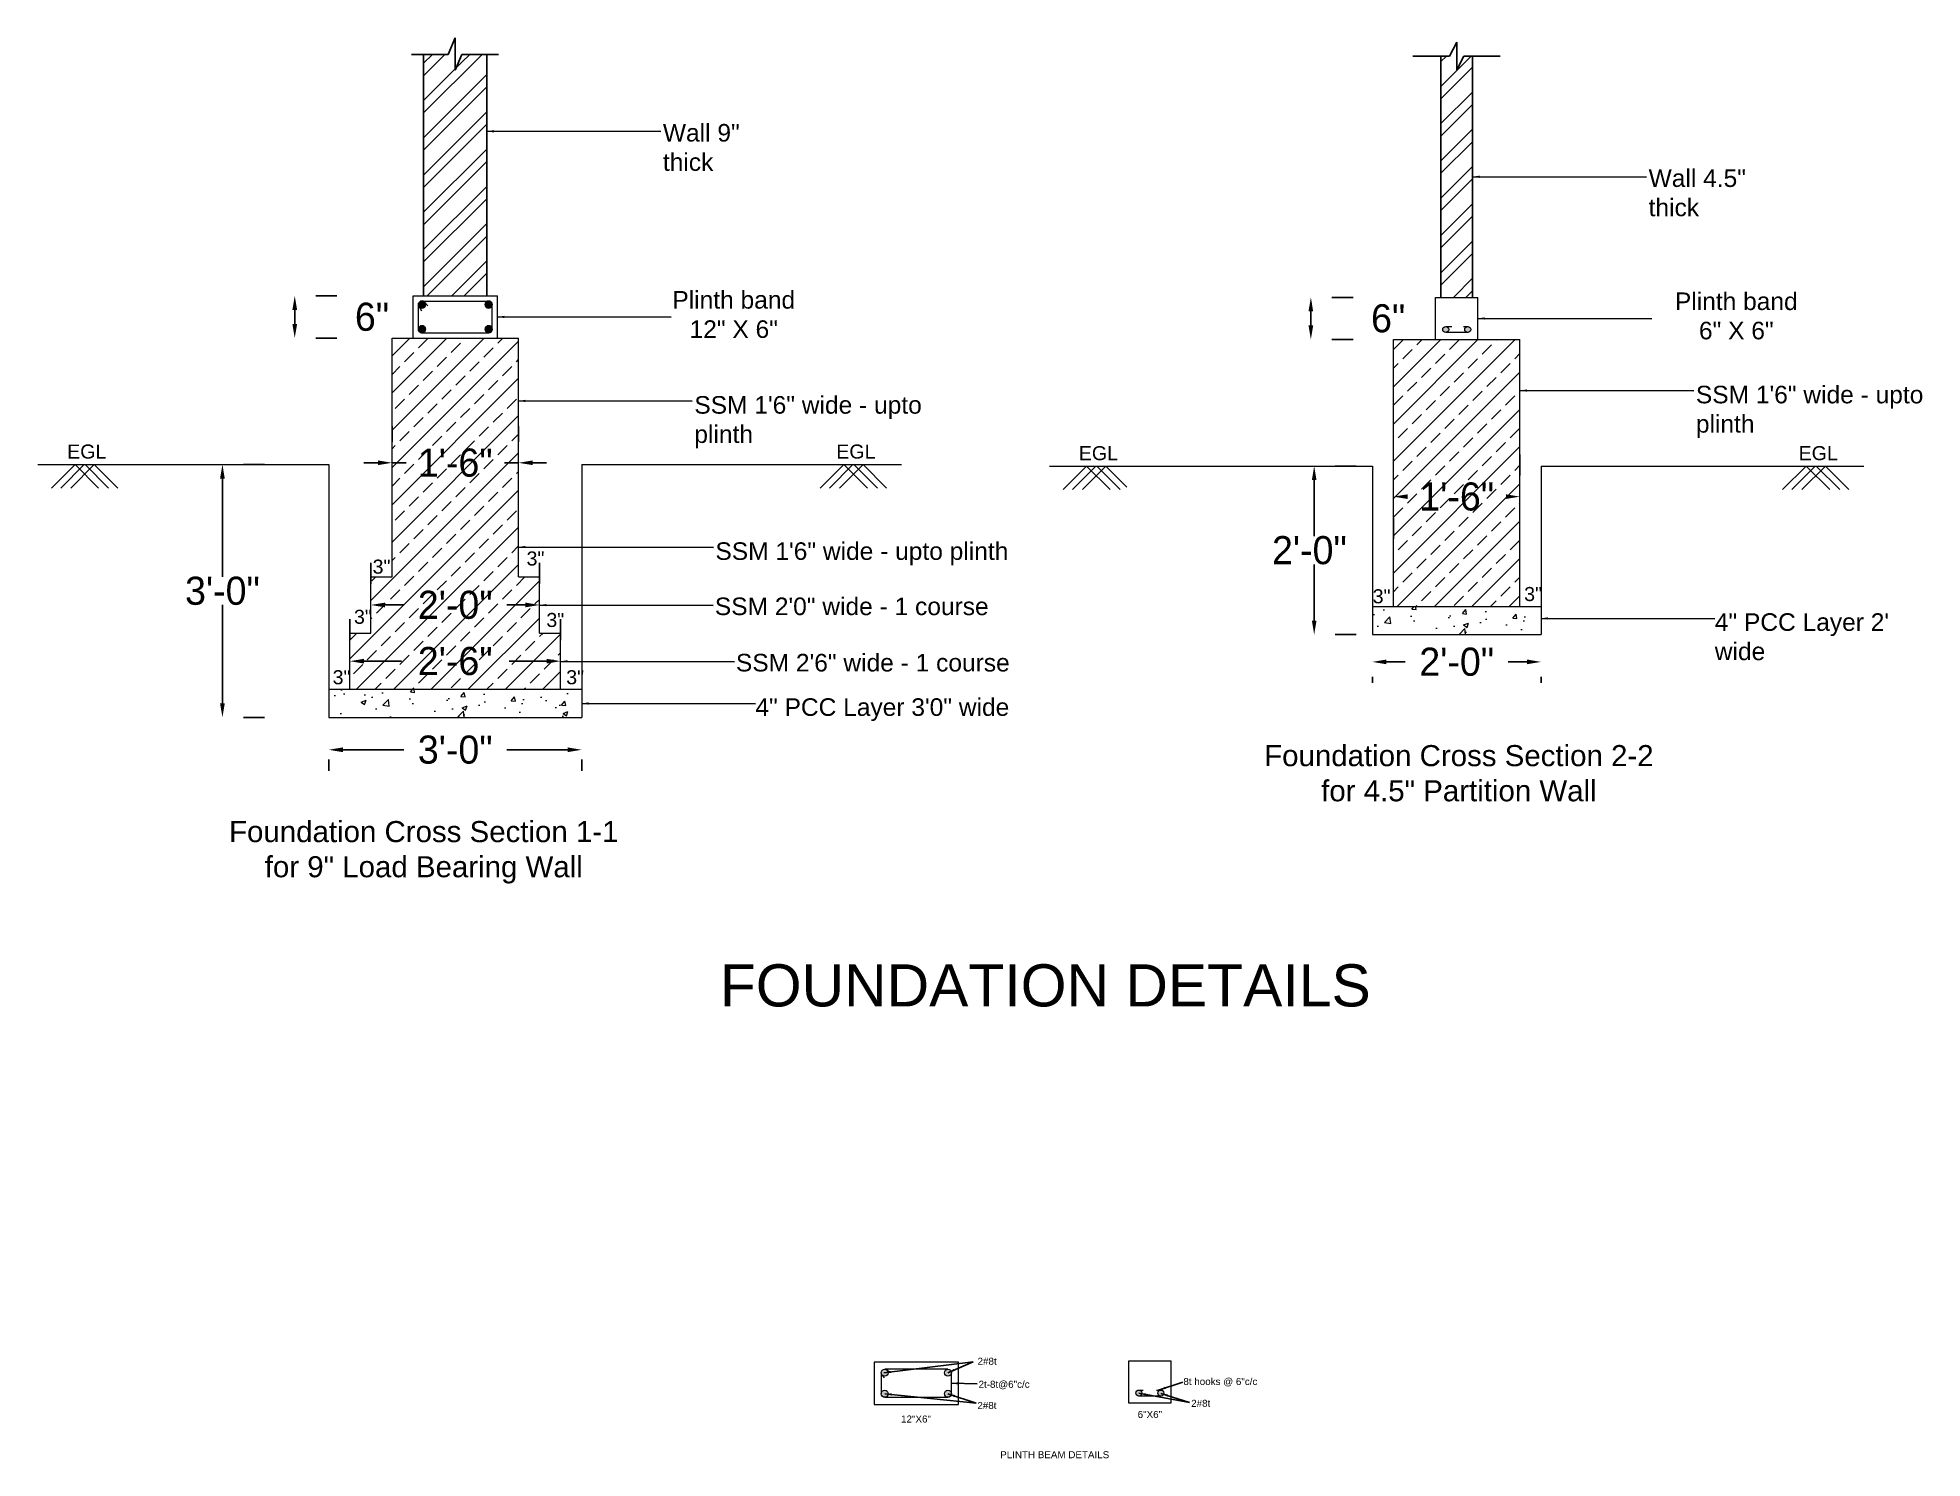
# Model space of a CAD drawing. Header units: inches. Extents: x 5 to 7848, y -1286 to 97.
# Drawn here: x 7580 to 7848.3, y -474 to -271.8 of the extents above; entities that cross this region are included whole.
import ezdxf

# ---------------------------------------------------------------- set-up
doc = ezdxf.new("R2010")
doc.units = ezdxf.units.IN
doc.header["$LTSCALE"] = 5
doc.header["$MEASUREMENT"] = 0
doc.linetypes.add('CENTER', pattern=[2, 1.25, -0.25, 0.25, -0.25])
for name, color, linetype, lineweight in [('MH - Base', 7, 'Continuous', 9), ('MH - Text', 173, 'Continuous', 20), ('MH text', 252, 'Continuous', 5)]:
    doc.layers.add(name, color=color, linetype=linetype, lineweight=lineweight)
doc.layers.add('MH dimensions', color=70, linetype='Continuous')
doc.styles.add('Annotative', font='txt')
doc.styles.get("Standard").update_dxf_attribs({"font": 'arial.ttf'})
doc.dimstyles.new('Copy of Standard1', dxfattribs={"dimtxt": 4, "dimasz": 2, "dimexe": 3, "dimexo": 6, "dimgap": 0, "dimtad": 0, "dimtih": 1, "dimtoh": 1, "dimdec": 0, "dimzin": 3, "dimdsep": 46, "dimlunit": 4, "dimtxsty": 'Annotative', "dimblk1": 'OBLIQUE', "dimblk2": 'OBLIQUE', "dimsah": 1, "dimcen": 0.125, "dimdle": 2, "dimclrd": 256, "dimclre": 256, "dimclrt": 2, "dimadec": 0, "dimazin": 0, "dimtfac": 0.5, "dimtdec": 0, "dimtmove": 2, "dimatfit": 3, "dimfxl": 1, "dimtolj": 1, "dimtzin": 3, "dimarcsym": 0})

msp = doc.modelspace()

# ---------------------------------------------------------------- texts
at = {"layer": 'MH - Text', "char_height": 2.5, "attachment_point": 1}
for s, insert, width in [('Wall 9" thick', (7669.02, -284.05), 17.3659), ('Wall 4.5" thick', (7809.35, -290.51), 18.6485), ('\\pxqc;Plinth band \\P\\pxqc;12" X 6"', (7669.6, -307.83), 19.0174), ('\\pxqc;Plinth band \\P\\pxqc;6" X 6"', (7809.62, -308.03), 24.4238), ('SSM 1\'6" wide - upto plinth', (7816.08, -321.31), 34.9855), ('SSM 1\'6" wide - upto plinth', (7673.5, -322.78), 35.2725), ('SSM 1\'6" wide - upto plinth', (7676.5, -343.59), 41.5854), ('SSM 2\'0" wide - 1 course', (7676.42, -351.45), 43.2804), ('4" PCC Layer 2\' wide', (7818.77, -353.69), 26.7736), ('SSM 2\'6" wide - 1 course', (7679.42, -359.47), 43.2804), ('4" PCC Layer 3\'0" wide', (7682.19, -365.79), 38.0336)]:
    msp.add_mtext(s, dxfattribs=dict(at, insert=insert, width=width))
at = {"layer": 'MH - Text', "char_height": 3, "attachment_point": 2}
for s, width, insert in [('\\pxqc;{\\f@Arial Unicode MS|b0|i0|c0|p34;Foundation Cross Section 2-2\\Pfor 4.5" Partition Wall}', 67.296, (7782.34, -372.45)), ('\\pxqc;{\\f@Arial Unicode MS|b0|i0|c0|p34;Foundation Cross Section 1-1\\Pfor 9" Load Bearing Wall}', 64.5851, (7634.98, -383.26))]:
    msp.add_mtext_dynamic_manual_height_columns(s, width=width, gutter_width=1, heights=[0], dxfattribs=dict(at, insert=insert))
at = {"layer": 'MH - Text', "ltscale": 0.2, "char_height": 1, "attachment_point": 1}
for s, width, insert in [('2#8t', 4.5345, (7713.82, -459.65)), ('2t-8t@6"c/c', 10.0307, (7713.96, -462.93)), ('8t hooks @ 6"c/c', 11.1384, (7743.12, -462.53)), ('2#8t', 4.5345, (7713.79, -465.94)), ('2#8t', 4.5345, (7744.23, -465.64)), ('12"X6"', 4.1578, (7702.93, -467.87)), ('6"X6"', 9.9531, (7736.61, -467.22))]:
    msp.add_mtext_dynamic_manual_height_columns(s, width=width, gutter_width=1, heights=[0], dxfattribs=dict(at, insert=insert))
at = {"layer": 'MH - Text', "linetype": 'CENTER', "ltscale": 50, "insert": (7717.04, -472.95), "char_height": 1, "width": 31.7302, "attachment_point": 1}
msp.add_mtext('PLINTH BEAM DETAILS', dxfattribs=at)
at = {"layer": 'MH dimensions', "linetype": 'CENTER', "ltscale": 50, "char_height": 2}
for width, insert, attachment_point in [(2.9123, (7630.24, -346.05), 3), (28.8265, (7649.61, -344.89), 1), (3.1586, (7772.61, -350.27), 3), (5.0381, (7791.63, -349.95), 1), (3.2332, (7627.59, -353.19), 3), (3.8281, (7652.43, -353.64), 1), (3.8982, (7624.55, -361.79), 3), (2.3251, (7655.26, -361.79), 1)]:
    msp.add_mtext_dynamic_manual_height_columns('{\\f@Arial Unicode MS|b0|i0|c0|p34;3"}', width=width, gutter_width=1, heights=[0], dxfattribs=dict(at, insert=insert, attachment_point=attachment_point))
at = {"layer": 'MH text', "char_height": 2, "attachment_point": 1}
for insert in [(7584.21, -329.67), (7693.7, -329.67), (7728.23, -329.9), (7830.7, -329.9)]:
    msp.add_mtext_dynamic_manual_height_columns('{\\f@Arial Unicode MS|b0|i0|c0|p34;EGL}', width=28.8265, gutter_width=1, heights=[0], dxfattribs=dict(at, insert=insert))
at = {"layer": 'MH text', "linetype": 'CENTER', "ltscale": 50, "insert": (7677.13, -403.65), "char_height": 6, "width": 176.2892, "attachment_point": 1}
msp.add_mtext('FOUNDATION DETAILS', dxfattribs=at)

# ---------------------------------------------------------------- blocks, each defined once
blk = doc.blocks.new('_Oblique')
at = {"color": 0, "linetype": 'ByBlock', "lineweight": -2}
blk.add_line((-0.5, -0.5), (0.5, 0.5), dxfattribs=at)
blk = doc.blocks.new('*D14')
at = {"layer": 'Defpoints', "color": 0, "linetype": 'CENTER', "ltscale": 50, "transparency": 16777216}
for p in [(7648.46, -332.27), (7630.46, -333.08), (7648.46, -333.08)]:
    blk.add_point(p, dxfattribs=at)
at = {"layer": 'MH dimensions', "linetype": 'Continuous', "lineweight": -2, "ltscale": 50, "transparency": 16777216}
for p, q in [((7630.46, -327.08), (7630.46, -329.27)), ((7648.46, -327.08), (7648.46, -329.27)), ((7628.46, -332.27), (7626.46, -332.27)), ((7630.46, -332.27), (7632.46, -332.27)), ((7648.46, -332.27), (7646.46, -332.27)), ((7650.46, -332.27), (7652.46, -332.27))]:
    blk.add_line(p, q, dxfattribs=at)
at = {"layer": 'MH dimensions', "linetype": 'CENTER', "ltscale": 50, "transparency": 16777216}
for points in [[(7628.46, -331.94), (7628.46, -332.6), (7630.46, -332.27)], [(7650.46, -331.94), (7650.46, -332.6), (7648.46, -332.27)]]:
    blk.add_solid(points, dxfattribs=at)
at = {"layer": 'MH dimensions', "color": 2, "linetype": 'CENTER', "ltscale": 50, "transparency": 16777216, "insert": (7639.46, -332.27), "char_height": 4, "attachment_point": 5, "style": 'Annotative'}
blk.add_mtext('\\A1;1\'-6"', dxfattribs=at)
blk = doc.blocks.new('*D15')
at = {"layer": 'Defpoints', "color": 0, "linetype": 'CENTER', "ltscale": 50, "transparency": 16777216}
for p in [(7621.46, -368.51), (7657.46, -368.51), (7657.46, -373.12)]:
    blk.add_point(p, dxfattribs=at)
at = {"layer": 'MH dimensions', "linetype": 'Continuous', "lineweight": -2, "ltscale": 50, "transparency": 16777216}
for p, q in [((7621.46, -374.51), (7621.46, -376.12)), ((7623.46, -373.12), (7632.12, -373.12)), ((7655.46, -373.12), (7646.79, -373.12)), ((7657.46, -374.51), (7657.46, -376.12))]:
    blk.add_line(p, q, dxfattribs=at)
at = {"layer": 'MH dimensions', "linetype": 'CENTER', "ltscale": 50, "transparency": 16777216}
for points in [[(7623.46, -372.78), (7623.46, -373.45), (7621.46, -373.12)], [(7655.46, -372.78), (7655.46, -373.45), (7657.46, -373.12)]]:
    blk.add_solid(points, dxfattribs=at)
at = {"layer": 'MH dimensions', "color": 2, "linetype": 'CENTER', "ltscale": 50, "transparency": 16777216, "insert": (7639.46, -373.12), "char_height": 4, "attachment_point": 5, "style": 'Annotative'}
blk.add_mtext('\\A1;3\'-0"', dxfattribs=at)
blk = doc.blocks.new('*D16')
at = {"layer": 'Defpoints', "color": 0, "linetype": 'CENTER', "ltscale": 50, "transparency": 16777216}
for p in [(7770.03, -356.73), (7794.03, -356.73), (7794.03, -360.61)]:
    blk.add_point(p, dxfattribs=at)
at = {"layer": 'MH dimensions', "linetype": 'Continuous', "lineweight": -2, "ltscale": 50, "transparency": 16777216}
for p, q in [((7772.03, -360.61), (7774.7, -360.61)), ((7792.03, -360.61), (7789.37, -360.61)), ((7770.03, -362.73), (7770.03, -363.61)), ((7794.03, -362.73), (7794.03, -363.61))]:
    blk.add_line(p, q, dxfattribs=at)
at = {"layer": 'MH dimensions', "linetype": 'CENTER', "ltscale": 50, "transparency": 16777216}
for points in [[(7772.03, -360.27), (7772.03, -360.94), (7770.03, -360.61)], [(7792.03, -360.27), (7792.03, -360.94), (7794.03, -360.61)]]:
    blk.add_solid(points, dxfattribs=at)
at = {"layer": 'MH dimensions', "color": 2, "linetype": 'CENTER', "ltscale": 50, "transparency": 16777216, "insert": (7782.03, -360.61), "char_height": 4, "attachment_point": 5, "style": 'Annotative'}
blk.add_mtext('\\A1;2\'-0"', dxfattribs=at)
blk = doc.blocks.new('*D17')
at = {"layer": 'Defpoints', "color": 0, "linetype": 'CENTER', "ltscale": 50, "transparency": 16777216}
for p in [(7624.46, -360.51), (7654.46, -360.51), (7654.46, -360.51)]:
    blk.add_point(p, dxfattribs=at)
at = {"layer": 'MH dimensions', "linetype": 'Continuous', "lineweight": -2, "ltscale": 50, "transparency": 16777216}
for p, q in [((7624.46, -354.51), (7624.46, -357.51)), ((7654.46, -354.51), (7654.46, -357.51)), ((7626.46, -360.51), (7631.79, -360.51)), ((7652.46, -360.51), (7647.12, -360.51))]:
    blk.add_line(p, q, dxfattribs=at)
at = {"layer": 'MH dimensions', "linetype": 'CENTER', "ltscale": 50, "transparency": 16777216}
for points in [[(7626.46, -360.17), (7626.46, -360.84), (7624.46, -360.51)], [(7652.46, -360.17), (7652.46, -360.84), (7654.46, -360.51)]]:
    blk.add_solid(points, dxfattribs=at)
at = {"layer": 'MH dimensions', "color": 2, "linetype": 'CENTER', "ltscale": 50, "transparency": 16777216, "insert": (7639.46, -360.51), "char_height": 4, "attachment_point": 5, "style": 'Annotative'}
blk.add_mtext('\\A1;2\'-6"', dxfattribs=at)
blk = doc.blocks.new('*D18')
at = {"layer": 'Defpoints', "color": 0, "linetype": 'CENTER', "ltscale": 50, "transparency": 16777216}
for p in [(7627.46, -352.51), (7651.46, -352.51), (7651.46, -352.51)]:
    blk.add_point(p, dxfattribs=at)
at = {"layer": 'MH dimensions', "linetype": 'Continuous', "lineweight": -2, "ltscale": 50, "transparency": 16777216}
for p, q in [((7627.46, -346.51), (7627.46, -349.51)), ((7651.46, -346.51), (7651.46, -349.51)), ((7629.46, -352.51), (7632.12, -352.51)), ((7649.46, -352.51), (7646.79, -352.51))]:
    blk.add_line(p, q, dxfattribs=at)
at = {"layer": 'MH dimensions', "linetype": 'CENTER', "ltscale": 50, "transparency": 16777216}
for points in [[(7629.46, -352.17), (7629.46, -352.84), (7627.46, -352.51)], [(7649.46, -352.17), (7649.46, -352.84), (7651.46, -352.51)]]:
    blk.add_solid(points, dxfattribs=at)
at = {"layer": 'MH dimensions', "color": 2, "linetype": 'CENTER', "ltscale": 50, "transparency": 16777216, "insert": (7639.46, -352.51), "char_height": 4, "attachment_point": 5, "style": 'Annotative'}
blk.add_mtext('\\A1;2\'-0"', dxfattribs=at)
blk = doc.blocks.new('*D12')
at = {"layer": 'Defpoints', "color": 0, "linetype": 'CENTER', "ltscale": 50, "transparency": 16777216}
for p in [(7606.32, -332.51), (7606.32, -332.51), (7606.32, -368.51)]:
    blk.add_point(p, dxfattribs=at)
at = {"layer": 'MH dimensions', "linetype": 'Continuous', "lineweight": -2, "ltscale": 50, "transparency": 16777216}
for p, q in [((7612.32, -332.51), (7609.32, -332.51)), ((7606.32, -334.51), (7606.32, -348.51)), ((7606.32, -366.51), (7606.32, -352.51)), ((7612.32, -368.51), (7609.32, -368.51))]:
    blk.add_line(p, q, dxfattribs=at)
at = {"layer": 'MH dimensions', "linetype": 'CENTER', "ltscale": 50, "transparency": 16777216}
for points in [[(7605.98, -334.51), (7606.65, -334.51), (7606.32, -332.51)], [(7605.98, -366.51), (7606.65, -366.51), (7606.32, -368.51)]]:
    blk.add_solid(points, dxfattribs=at)
at = {"layer": 'MH dimensions', "color": 2, "linetype": 'CENTER', "ltscale": 50, "transparency": 16777216, "insert": (7606.32, -350.51), "char_height": 4, "attachment_point": 5, "style": 'Annotative'}
blk.add_mtext('\\A1;3\'-0"', dxfattribs=at)
blk = doc.blocks.new('*D19')
at = {"layer": 'Defpoints', "color": 0, "linetype": 'CENTER', "ltscale": 50, "transparency": 16777216}
for p in [(7773.03, -337.09), (7791.03, -337.09), (7791.03, -337.09)]:
    blk.add_point(p, dxfattribs=at)
at = {"layer": 'MH dimensions', "linetype": 'Continuous', "lineweight": -2, "ltscale": 50, "transparency": 16777216}
for p, q in [((7791.03, -331.09), (7791.03, -334.09)), ((7773.03, -343.09), (7773.03, -340.09))]:
    blk.add_line(p, q, dxfattribs=at)
at = {"layer": 'MH dimensions', "linetype": 'CENTER', "ltscale": 50, "transparency": 16777216}
for points in [[(7775.03, -336.76), (7775.03, -337.42), (7773.03, -337.09)], [(7789.03, -336.76), (7789.03, -337.42), (7791.03, -337.09)]]:
    blk.add_solid(points, dxfattribs=at)
at = {"layer": 'MH dimensions', "color": 2, "linetype": 'CENTER', "ltscale": 50, "transparency": 16777216, "insert": (7782.03, -337.09), "char_height": 4, "attachment_point": 5, "style": 'Annotative'}
blk.add_mtext('\\A1;1\'-6"', dxfattribs=at)
blk = doc.blocks.new('*D13')
at = {"layer": 'Defpoints', "color": 0, "linetype": 'CENTER', "ltscale": 50, "transparency": 16777216}
for p in [(7761.74, -332.73), (7761.74, -332.73), (7761.74, -356.73)]:
    blk.add_point(p, dxfattribs=at)
at = {"layer": 'MH dimensions', "linetype": 'Continuous', "lineweight": -2, "ltscale": 50, "transparency": 16777216}
for p, q in [((7761.74, -334.73), (7761.74, -342.73)), ((7767.74, -332.73), (7764.74, -332.73)), ((7761.74, -354.73), (7761.74, -346.73)), ((7767.74, -356.73), (7764.74, -356.73))]:
    blk.add_line(p, q, dxfattribs=at)
at = {"layer": 'MH dimensions', "linetype": 'CENTER', "ltscale": 50, "transparency": 16777216}
for points in [[(7761.41, -334.73), (7762.07, -334.73), (7761.74, -332.73)], [(7761.41, -354.73), (7762.07, -354.73), (7761.74, -356.73)]]:
    blk.add_solid(points, dxfattribs=at)
at = {"layer": 'MH dimensions', "color": 2, "linetype": 'CENTER', "ltscale": 50, "transparency": 16777216, "insert": (7761.06, -344.73), "char_height": 4, "attachment_point": 5, "style": 'Annotative'}
blk.add_mtext('\\A1;2\'-0"', dxfattribs=at)
blk = doc.blocks.new('*D39')
at = {"layer": 'Defpoints', "color": 0, "linetype": 'CENTER', "ltscale": 50, "transparency": 16777216}
for p in [(7761.27, -308.73), (7761.27, -308.73), (7761.27, -314.73)]:
    blk.add_point(p, dxfattribs=at)
at = {"layer": 'MH dimensions', "linetype": 'Continuous', "lineweight": -2, "ltscale": 50, "transparency": 16777216}
for p, q in [((7761.27, -312.73), (7761.27, -310.73)), ((7767.27, -308.73), (7764.27, -308.73)), ((7767.27, -314.73), (7764.27, -314.73))]:
    blk.add_line(p, q, dxfattribs=at)
at = {"layer": 'MH dimensions', "linetype": 'CENTER', "ltscale": 50, "transparency": 16777216}
for points in [[(7760.93, -310.73), (7761.6, -310.73), (7761.27, -308.73)], [(7760.93, -312.73), (7761.6, -312.73), (7761.27, -314.73)]]:
    blk.add_solid(points, dxfattribs=at)
at = {"layer": 'MH dimensions', "color": 2, "linetype": 'CENTER', "ltscale": 50, "transparency": 16777216, "insert": (7772.27, -311.73), "char_height": 4, "attachment_point": 5, "style": 'Annotative'}
blk.add_mtext('\\A1;6"', dxfattribs=at)
blk = doc.blocks.new('*D40')
at = {"layer": 'Defpoints', "color": 0, "linetype": 'CENTER', "ltscale": 50, "transparency": 16777216}
for p in [(7616.61, -308.51), (7616.61, -308.51), (7616.61, -314.51)]:
    blk.add_point(p, dxfattribs=at)
at = {"layer": 'MH dimensions', "linetype": 'Continuous', "lineweight": -2, "ltscale": 50, "transparency": 16777216}
for p, q in [((7622.61, -308.51), (7619.61, -308.51)), ((7616.61, -312.51), (7616.61, -310.51)), ((7622.61, -314.51), (7619.61, -314.51))]:
    blk.add_line(p, q, dxfattribs=at)
at = {"layer": 'MH dimensions', "linetype": 'CENTER', "ltscale": 50, "transparency": 16777216}
for points in [[(7616.28, -310.51), (7616.95, -310.51), (7616.61, -308.51)], [(7616.28, -312.51), (7616.95, -312.51), (7616.61, -314.51)]]:
    blk.add_solid(points, dxfattribs=at)
at = {"layer": 'MH dimensions', "color": 2, "linetype": 'CENTER', "ltscale": 50, "transparency": 16777216, "insert": (7627.61, -311.51), "char_height": 4, "attachment_point": 5, "style": 'Annotative'}
blk.add_mtext('\\A1;6"', dxfattribs=at)

# ---------------------------------------------------------------- dimensions: what is measured, and where the dimension line sits
at = {"layer": 'MH dimensions', "linetype": 'CENTER', "ltscale": 50}
for base, p1, p2, picture, middle in [((7616.61, -308.51), (7616.61, -314.51), (7616.61, -308.51), '*D40', (7627.61, -311.51)), ((7761.27, -308.73), (7761.27, -314.73), (7761.27, -308.73), '*D39', (7772.27, -311.73))]:
    dim = msp.add_linear_dim(base=base, p1=p1, p2=p2, angle=90, dimstyle='Copy of Standard1', dxfattribs=at)
    dim.commit()
    dim.dimension.update_dxf_attribs({"geometry": picture, "text_midpoint": middle})
for base, p1, p2, picture, middle in [((7648.46, -332.27), (7630.46, -333.08), (7648.46, -333.08), '*D14', (7639.46, -332.27)), ((7791.03, -337.09), (7773.03, -337.09), (7791.03, -337.09), '*D19', (7782.03, -337.09)), ((7651.46, -352.51), (7627.46, -352.51), (7651.46, -352.51), '*D18', (7639.46, -352.51)), ((7654.46, -360.51), (7624.46, -360.51), (7654.46, -360.51), '*D17', (7639.46, -360.51)), ((7794.03, -360.61), (7770.03, -356.73), (7794.03, -356.73), '*D16', (7782.03, -360.61)), ((7657.46, -373.12), (7621.46, -368.51), (7657.46, -368.51), '*D15', (7639.46, -373.12))]:
    dim = msp.add_linear_dim(base=base, p1=p1, p2=p2, dimstyle='Copy of Standard1', dxfattribs=at)
    dim.commit()
    dim.dimension.update_dxf_attribs({"geometry": picture, "text_midpoint": middle})
dim = msp.add_linear_dim(base=(7606.32, -332.51), p1=(7606.32, -368.51), p2=(7606.32, -332.51), angle=90, dimstyle='Copy of Standard1', override={"dimtxt": 4}, dxfattribs=at)
dim.commit()
dim.dimension.update_dxf_attribs({"geometry": '*D12', "text_midpoint": (7606.32, -350.51)})
dim = msp.add_linear_dim(base=(7761.74, -332.73), p1=(7761.74, -356.73), p2=(7761.74, -332.73), angle=90, dimstyle='Copy of Standard1', override={"dimtxt": 4}, dxfattribs=at)
dim.commit()
dim.dimension.update_dxf_attribs({"geometry": '*D13', "text_midpoint": (7761.06, -344.73), "dimtype": 160})

# ---------------------------------------------------------------- hatches: boundary and pattern name
at = {"layer": 'MH - Base', "linetype": 'CENTER', "ltscale": 50}
h = msp.add_hatch(color=256, dxfattribs=at)
h.dxf.hatch_style = 1
h.paths.add_polyline_path([(7780.9, -313.3, 1), (7780.03, -313.3, 1)])
h.paths.add_polyline_path([(7783.17, -313.3, 1), (7784.03, -313.3, 1)])
h = msp.add_hatch(color=256, dxfattribs=at)
h.dxf.hatch_style = 1
h.paths.add_polyline_path([(7701.1, -461.78, 0.255486), (7700.87, -461.36), (7700.84, -461.34, 0.571785), (7700.1, -461.78, 1)])
h.paths.add_polyline_path([(7701.1, -464.78, 1), (7700.1, -464.78, 1)])
h.paths.add_polyline_path([(7709.1, -464.78, 1), (7710.1, -464.78, 1)])
h.paths.add_polyline_path([(7709.1, -461.78, 1), (7710.1, -461.78, 1)])
h = msp.add_hatch(color=256, dxfattribs=at)
h.dxf.hatch_style = 1
h.paths.add_polyline_path([(7737.21, -464.68, 1), (7736.35, -464.68, 1)])
h.paths.add_polyline_path([(7739.48, -464.68, 1), (7740.34, -464.68, 1)])
at = {"layer": 'MH text'}
h = msp.add_hatch(dxfattribs=at)
h.set_pattern_fill('ANSI32', color=256, scale=10)
h.set_pattern_definition([(45, (3809.8925, 391.4208), (-2.6516504, 2.6516504), []), (45, (3811.6602, 391.4208), (-2.6516504, 2.6516504), [])])
h.paths.add_polyline_path([(7643.96, -274.15), (7640.99, -274.15), (7640.41, -275.27), (7639.18, -272.97), (7638.44, -274.15), (7634.96, -274.15), (7634.96, -308.51), (7643.96, -308.51)])
h = msp.add_hatch(dxfattribs=at)
h.set_pattern_fill('ANSI32', color=256, scale=10)
h.set_pattern_definition([(45, (3952.4694, 391.193), (-2.6516504, 2.6516504), []), (45, (3954.237, 391.193), (-2.6516504, 2.6516504), [])])
h.paths.add_polyline_path([(7784.28, -274.38), (7783.57, -274.38), (7782.98, -275.5), (7781.76, -273.2), (7781.02, -274.38), (7779.78, -274.38), (7779.78, -308.73), (7784.28, -308.73)])
h = msp.add_hatch(color=256, dxfattribs=at)
h.dxf.hatch_style = 1
h.paths.add_polyline_path([(7634.76, -309.26), (7634.65, -309.26, 0.382734), (7634.21, -309.75, 1), (7635.21, -309.75, 0.382734)])
h = msp.add_hatch(color=256, dxfattribs=at)
h.dxf.hatch_style = 1
h.paths.add_polyline_path([(7644.71, -309.75, 0.382734), (7644.26, -309.26), (7644.15, -309.26, 0.382734), (7643.71, -309.75, 1)])
h = msp.add_hatch(color=256, dxfattribs=at)
h.dxf.hatch_style = 1
h.paths.add_polyline_path([(7634.21, -313.26, 0.382734), (7634.65, -313.76), (7634.76, -313.76, 0.382734), (7635.21, -313.26, 1)])
h = msp.add_hatch(color=256, dxfattribs=at)
h.dxf.hatch_style = 1
h.paths.add_polyline_path([(7643.71, -313.26, 0.382734), (7644.15, -313.76), (7644.26, -313.76, 0.382734), (7644.71, -313.26, 1)])
h = msp.add_hatch(dxfattribs=at)
h.set_pattern_fill('ANSI33', color=256, scale=15)
h.set_pattern_definition([(45, (3809.8925, 391.4208), (-2.6516504, 2.6516504), []), (45, (3812.544, 391.4208), (-2.6516504, 2.6516504), [1.875, -0.9375])])
h.paths.add_polyline_path([(7648.46, -314.51), (7630.46, -314.51), (7630.46, -348.51), (7627.46, -348.51), (7627.46, -356.51), (7624.46, -356.51), (7624.46, -364.51), (7654.46, -364.51), (7654.46, -356.51), (7651.46, -356.51), (7651.46, -348.51), (7648.46, -348.51)])
h = msp.add_hatch(dxfattribs=at)
h.set_pattern_fill('ANSI33', color=256, scale=15)
h.set_pattern_definition([(45, (3749.8304, 391.193), (-2.6516504, 2.6516504), []), (45, (3752.482, 391.193), (-2.6516504, 2.6516504), [1.875, -0.9375])])
h.paths.add_polyline_path([(7791.03, -314.73), (7773.03, -314.73), (7773.03, -352.73), (7791.03, -352.73)])
h = msp.add_hatch(dxfattribs=at)
h.set_pattern_fill('AR-CONC', color=256)
h.set_pattern_definition([(50, (3952.4694, 403.193), (7.172602, -0.627521), [0.75, -8.25]), (355, (3952.4694, 403.193), (-1.387513, 7.521921), [0.6, -6.6]), (100.45144, (3953.067, 403.1406), (5.785088, 6.8944), [0.637402, -7.011421]), (46.1842, (3952.469, 405.193), (10.672413, -1.655193), [1.125, -12.375]), (96.63564, (3953.359, 405.055), (9.34662, 9.741186), [0.956103, -10.517138]), (351.18416, (3952.469, 405.193), (9.34662, 9.741186), [0.9, -9.9]), (21, (3953.4694, 404.693), (5.9690705, -4.026189), [0.75, -8.25]), (326, (3953.4694, 404.693), (2.433153, 7.2515), [0.6, -6.6]), (71.45144, (3953.967, 404.3574), (8.402224, 3.225312), [0.637402, -7.011421]), (37.5, (3952.4694, 403.193), (0.1215986, 3.3289385), [0, -6.52, 0, -6.7, 0, -6.625]), (7.5, (3952.4694, 403.193), (2.6306954, 3.944117), [0, -3.82, 0, -6.37, 0, -2.525]), (327.5, (3950.2394, 403.193), (5.3382244, -0.2255487), [0, -2.5, 0, -7.8, 0, -10.35]), (317.5, (3949.2394, 403.193), (5.8318617, 1.00105), [0, -3.25, 0, -5.18, 0, -7.35])])
h.paths.add_polyline_path([(7794.03, -352.73), (7770.03, -352.73), (7770.03, -356.62), (7794.03, -356.73)])
h = msp.add_hatch(dxfattribs=at)
h.set_pattern_fill('AR-CONC', color=256)
h.set_pattern_definition([(50, (3809.8925, 391.421), (7.172602, -0.627521), [0.75, -8.25]), (355, (3809.8925, 391.421), (-1.387513, 7.521921), [0.6, -6.6]), (100.45144, (3810.49, 391.3685), (5.785088, 6.8944), [0.637402, -7.011421]), (46.1842, (3809.8925, 393.421), (10.672413, -1.655193), [1.125, -12.375]), (96.63564, (3810.782, 393.283), (9.34662, 9.741186), [0.956103, -10.517138]), (351.18416, (3809.892, 393.421), (9.34662, 9.741186), [0.9, -9.9]), (21, (3810.8925, 392.921), (5.9690705, -4.026189), [0.75, -8.25]), (326, (3810.8925, 392.921), (2.433153, 7.2515), [0.6, -6.6]), (71.45144, (3811.39, 392.585), (8.402224, 3.225312), [0.637402, -7.011421]), (37.5, (3809.8925, 391.4208), (0.1215986, 3.3289385), [0, -6.52, 0, -6.7, 0, -6.625]), (7.5, (3809.8925, 391.4208), (2.6306954, 3.944117), [0, -3.82, 0, -6.37, 0, -2.525]), (327.5, (3807.6625, 391.4208), (5.3382244, -0.2255487), [0, -2.5, 0, -7.8, 0, -10.35]), (317.5, (3806.6625, 391.421), (5.8318617, 1.00105), [0, -3.25, 0, -5.18, 0, -7.35])])
h.paths.add_polyline_path([(7657.46, -368.51), (7657.46, -364.51), (7621.46, -364.51), (7621.46, -368.51)])

# ---------------------------------------------------------------- linework, layer by layer
for p, q in [((7638.44, -274.15), (7639.46, -271.77)), ((7639.46, -276.41), (7639.46, -271.77)), ((7781.02, -274.38), (7782.03, -272.39)), ((7782.03, -276.34), (7782.03, -272.39)), ((7633.22, -274.15), (7638.44, -274.15)), ((7634.96, -308.51), (7634.96, -274.15)), ((7639.46, -276.41), (7640.42, -274.15)), ((7640.42, -274.15), (7645.63, -274.15)), ((7643.96, -308.51), (7643.96, -274.15)), ((7775.8, -274.38), (7781.02, -274.38)), ((7779.78, -308.73), (7779.78, -274.38)), ((7782.03, -276.34), (7783.03, -274.38)), ((7783.03, -274.38), (7788.21, -274.38)), ((7784.28, -308.73), (7784.28, -274.38)), ((7732.09, -332.73), (7735.08, -335.72))]:
    msp.add_line(p, q)
for centre in [(7634.71, -309.75), (7644.21, -309.75), (7634.71, -313.26), (7644.21, -313.26)]:
    msp.add_circle(centre, 0.5)
at = {"layer": 'MH - Base'}
for p, q in [((7633.46, -308.51), (7645.46, -308.51)), ((7633.46, -314.51), (7633.46, -308.51)), ((7645.46, -314.51), (7645.46, -308.51)), ((7634.21, -313.26), (7634.21, -309.75)), ((7634.26, -309.98), (7634.68, -310.66)), ((7634.65, -309.26), (7644.26, -309.26)), ((7635.08, -309.42), (7635.55, -309.95)), ((7644.71, -313.26), (7644.71, -309.75)), ((7779.03, -308.73), (7785.03, -308.73)), ((7779.03, -314.73), (7779.03, -308.73)), ((7785.03, -314.73), (7785.03, -308.73)), ((7634.65, -313.76), (7644.26, -313.76)), ((7780.47, -312.87), (7781.32, -312.87)), ((7782.98, -312.87), (7783.6, -312.87)), ((7630.46, -314.51), (7648.46, -314.51)), ((7630.46, -348.51), (7630.46, -314.51)), ((7648.46, -348.51), (7648.46, -314.51)), ((7773.03, -314.73), (7791.03, -314.73)), ((7773.03, -352.73), (7773.03, -314.73)), ((7791.03, -352.73), (7791.03, -314.73)), ((7580.02, -332.51), (7621.46, -332.51)), ((7585.33, -332.51), (7581.98, -335.86)), ((7586.64, -332.51), (7583.29, -335.86)), ((7588.07, -332.51), (7584.72, -335.86)), ((7585.33, -332.51), (7588.68, -335.86)), ((7586.77, -332.51), (7590.12, -335.86)), ((7588.07, -332.51), (7591.42, -335.86)), ((7621.46, -332.51), (7621.46, -368.51)), ((7657.46, -332.51), (7703.01, -332.51)), ((7657.46, -332.51), (7657.46, -368.51)), ((7694.78, -332.51), (7691.43, -335.86)), ((7696.08, -332.51), (7692.73, -335.86)), ((7697.52, -332.51), (7694.17, -335.86)), ((7694.78, -332.51), (7698.13, -335.86)), ((7696.21, -332.51), (7699.56, -335.86)), ((7697.52, -332.51), (7700.87, -335.86)), ((7724.04, -332.73), (7770.03, -332.73)), ((7729.35, -332.73), (7726, -336.08)), ((7730.66, -332.73), (7727.31, -336.08)), ((7732.09, -332.73), (7728.74, -336.08)), ((7729.35, -332.73), (7732.7, -336.08)), ((7730.79, -332.73), (7734.14, -336.08)), ((7770.03, -332.73), (7770.03, -356.73)), ((7794.03, -332.73), (7840.01, -332.73)), ((7794.03, -332.73), (7794.03, -356.73)), ((7831.78, -332.73), (7828.42, -336.08)), ((7833.08, -332.73), (7829.73, -336.08)), ((7834.52, -332.73), (7831.17, -336.08)), ((7831.78, -332.73), (7835.13, -336.08)), ((7833.21, -332.73), (7836.56, -336.08)), ((7834.52, -332.73), (7837.87, -336.08)), ((7627.46, -348.51), (7630.46, -348.51)), ((7627.46, -356.51), (7627.46, -348.51)), ((7648.46, -348.51), (7651.46, -348.51)), ((7651.46, -356.51), (7651.46, -348.51)), ((7770.03, -352.73), (7794.03, -352.73)), ((7624.46, -356.51), (7627.46, -356.51)), ((7624.46, -364.51), (7624.46, -356.51)), ((7651.46, -356.51), (7654.46, -356.51)), ((7654.46, -364.51), (7654.46, -356.51)), ((7770.03, -356.73), (7794.03, -356.73)), ((7621.46, -364.51), (7657.46, -364.51)), ((7621.46, -368.51), (7657.46, -368.51)), ((7736.78, -464.25), (7737.41, -464.25)), ((7739.27, -464.25), (7739.91, -464.25))]:
    msp.add_line(p, q, dxfattribs=at)
at = {"layer": 'MH - Base', "ltscale": 15}
for p, q in [((7711.1, -460.28), (7699.1, -460.28)), ((7709.6, -461.28), (7700.6, -461.28)), ((7700.84, -461.34), (7701.4, -461.68)), ((7711.1, -466.28), (7711.1, -460.28)), ((7700.1, -461.78), (7700.1, -464.78)), ((7700.23, -462.12), (7700.52, -462.5)), ((7710.1, -464.78), (7710.1, -461.78)), ((7699.1, -466.28), (7711.1, -466.28)), ((7700.6, -465.28), (7709.6, -465.28))]:
    msp.add_line(p, q, dxfattribs=at)
at = {"layer": 'MH - Base', "ltscale": 0.2}
msp.add_line((7699.1, -460.28), (7699.1, -466.28), dxfattribs=at)
at = {"layer": 'MH - Base'}
for points in [[(7783.6, -313.73), (7780.47, -313.73)], [(7739.91, -465.11), (7736.78, -465.11)]]:
    msp.add_lwpolyline(points, dxfattribs=at)
msp.add_lwpolyline([(7735.35, -466.11), (7735.35, -460.11), (7741.35, -460.11), (7741.35, -466.11)], close=True, dxfattribs=at)
for centre in [(7780.47, -313.3), (7783.6, -313.3), (7736.78, -464.68), (7739.91, -464.68)]:
    msp.add_circle(centre, 0.431, dxfattribs=at)
at = {"layer": 'MH - Base', "ltscale": 0.2}
for centre in [(7700.6, -461.78), (7709.6, -461.78), (7700.6, -464.78), (7709.6, -464.78)]:
    msp.add_circle(centre, 0.5, dxfattribs=at)

msp.set_redraw_order([(e.dxf.handle, doc.entitydb.next_handle()) for e in msp.query("TEXT MTEXT ATTDEF DIMENSION ARC_DIMENSION")])  # texts and dimensions are drawn at this point

# ---------------------------------------------------------------- leaders
at = {"layer": 'MH - Text', "linetype": 'CENTER', "ltscale": 50}
for points, override in [([(7643.96, -285.09), (7668.71, -285.14)], {"dimasz": 1}), ([(7784.28, -291.56), (7809.04, -291.61)], {"dimasz": 1}), ([(7645.46, -311.51), (7670.21, -311.56)], {"dimasz": 1}), ([(7785.03, -311.73), (7809.79, -311.79)], {"dimasz": 1}), ([(7791.03, -321.99), (7815.79, -322.04)], {"dimasz": 1}), ([(7648.46, -323.46), (7673.21, -323.51)], {"dimasz": 1}), ([(7648.46, -344.26), (7676.21, -344.31)], {"dimasz": 1}), ([(7651.45, -352.53), (7676.2, -352.58)], {"dimasz": 1}), ([(7794.03, -354.42), (7818.79, -354.48)], {"dimasz": 1}), ([(7654.45, -360.53), (7679.2, -360.58)], {"dimasz": 1}), ([(7657.46, -366.53), (7682.21, -366.58)], {"dimasz": 1}), ([(7700.48, -461.79), (7713.18, -460.23)], {"dimasz": 1, "dimgap": 0, "dimtad": 0}), ([(7709.6, -461.78), (7713.18, -460.23)], {"dimasz": 1}), ([(7710.1, -463.28), (7713.76, -463.34)], {"dimasz": 1}), ([(7739.59, -464.25), (7743.06, -463.11)], {"dimasz": 1}), ([(7700.6, -464.78), (7713.61, -466.12)], {"dimasz": 1}), ([(7709.6, -464.78), (7713.61, -466.12)], {"dimasz": 1}), ([(7736.78, -464.69), (7744, -466.03)], {"dimasz": 1}), ([(7739.91, -464.72), (7744, -466.03)], {"dimasz": 1})]:
    msp.add_leader(points, dimstyle='Copy of Standard1', override=override, dxfattribs=at)

doc.saveas('drawing.dxf')
